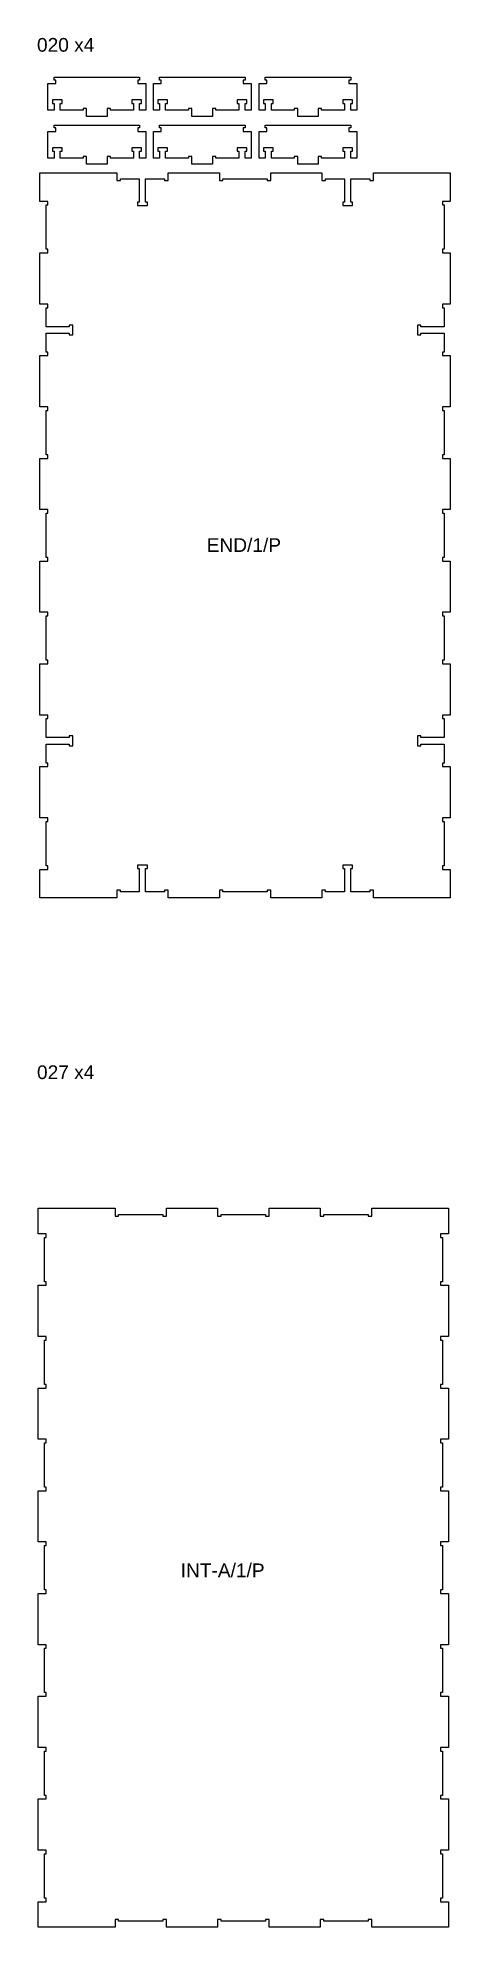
# Model space of a CAD drawing. Header units: millimetres. Extents: x -4719 to 10560, y -11118 to 9307.
# Drawn here: x -4646 to -3440, y -8103 to -2585 of the extents above; entities that cross this region are included whole.
import ezdxf

# ---------------------------------------------------------------- set-up
doc = ezdxf.new("R2010")
doc.units = ezdxf.units.MM
doc.header["$MEASUREMENT"] = 0
for name, color, linetype, true_color in [('0_SHEET_BIRCHPLY_2440X1220', 1, 'Continuous', 0xff0000), ('1_ANYTOOL_1MMDEEP_INSIDE', 2, 'Continuous', 0xffff00), ('6_ANYTOOL_CUTTHROUGH_OUTSI', 5, 'Continuous', 0x0000ff)]:
    doc.layers.add(name, color=color, linetype=linetype, true_color=true_color)
doc.styles.add('textstyle125', font='standard')
doc.styles.add('textstyle168', font='standard')
doc.styles.add('textstyle45', font='standard')
doc.styles.add('textstyle52', font='standard')

msp = doc.modelspace()

# ---------------------------------------------------------------- texts
at = {"layer": '0_SHEET_BIRCHPLY_2440X1220', "char_height": 40, "width": 201.928, "attachment_point": 1}
for s, insert, style in [('\\fArial;020 x4', (-4648.1, -2585.8), 'textstyle45'), ('\\fArial;027 x4', (-4648.1, -5585.8), 'textstyle52')]:
    msp.add_mtext(s, dxfattribs=dict(at, insert=insert, style=style))
at = {"layer": '1_ANYTOOL_1MMDEEP_INSIDE', "char_height": 40, "attachment_point": 1}
for s, insert, width, style in [('\\fArial;END/1/P', (-4151.9, -4046.6), 248.434, 'textstyle125'), ('\\fArial;INT-A/1/P', (-4227.9, -7040.4), 275.663, 'textstyle168')]:
    msp.add_mtext(s, dxfattribs=dict(at, insert=insert, width=width, style=style))

# ---------------------------------------------------------------- linework, layer by layer
at = {"layer": '6_ANYTOOL_CUTTHROUGH_OUTSI'}
for points in [[(-4329.9, -2796.6), (-4347.9, -2796.6), (-4347.9, -2776.6), (-4342.9, -2776.6), (-4342.9, -2766.6), (-4370.9, -2766.6), (-4370.9, -2776.6), (-4365.9, -2776.6), (-4365.9, -2796.6), (-4432.9, -2796.6), (-4432.9, -2791.6), (-4442.9, -2791.6), (-4442.9, -2814.6), (-4502.9, -2814.6), (-4502.9, -2791.6), (-4512.9, -2791.6), (-4512.9, -2796.6), (-4579.9, -2796.6), (-4579.9, -2776.6), (-4574.9, -2776.6), (-4574.9, -2766.6), (-4602.9, -2766.6), (-4602.9, -2776.6), (-4597.9, -2776.6), (-4597.9, -2796.6), (-4615.9, -2796.6), (-4615.9, -2718.6), (-4592.9, -2718.6), (-4592.9, -2708.6), (-4597.9, -2708.6), (-4597.9, -2700.6), (-4347.9, -2700.6), (-4347.9, -2708.6), (-4352.9, -2708.6), (-4352.9, -2718.6), (-4329.9, -2718.6)], [(-4021.9, -2796.6), (-4039.9, -2796.6), (-4039.9, -2776.6), (-4034.9, -2776.6), (-4034.9, -2766.6), (-4062.9, -2766.6), (-4062.9, -2776.6), (-4057.9, -2776.6), (-4057.9, -2796.6), (-4124.9, -2796.6), (-4124.9, -2791.6), (-4134.9, -2791.6), (-4134.9, -2814.6), (-4194.9, -2814.6), (-4194.9, -2791.6), (-4204.9, -2791.6), (-4204.9, -2796.6), (-4271.9, -2796.6), (-4271.9, -2776.6), (-4266.9, -2776.6), (-4266.9, -2766.6), (-4294.9, -2766.6), (-4294.9, -2776.6), (-4289.9, -2776.6), (-4289.9, -2796.6), (-4307.9, -2796.6), (-4307.9, -2718.6), (-4284.9, -2718.6), (-4284.9, -2708.6), (-4289.9, -2708.6), (-4289.9, -2700.6), (-4039.9, -2700.6), (-4039.9, -2708.6), (-4044.9, -2708.6), (-4044.9, -2718.6), (-4021.9, -2718.6)], [(-3712.9, -2796.6), (-3730.9, -2796.6), (-3730.9, -2776.6), (-3725.9, -2776.6), (-3725.9, -2766.6), (-3753.9, -2766.6), (-3753.9, -2776.6), (-3748.9, -2776.6), (-3748.9, -2796.6), (-3815.9, -2796.6), (-3815.9, -2791.6), (-3825.9, -2791.6), (-3825.9, -2814.6), (-3885.9, -2814.6), (-3885.9, -2791.6), (-3895.9, -2791.6), (-3895.9, -2796.6), (-3962.9, -2796.6), (-3962.9, -2776.6), (-3957.9, -2776.6), (-3957.9, -2766.6), (-3985.9, -2766.6), (-3985.9, -2776.6), (-3980.9, -2776.6), (-3980.9, -2796.6), (-3998.9, -2796.6), (-3998.9, -2718.6), (-3975.9, -2718.6), (-3975.9, -2708.6), (-3980.9, -2708.6), (-3980.9, -2700.6), (-3730.9, -2700.6), (-3730.9, -2708.6), (-3735.9, -2708.6), (-3735.9, -2718.6), (-3712.9, -2718.6)], [(-4329.9, -2858.6), (-4329.9, -2936.6), (-4347.9, -2936.6), (-4347.9, -2916.6), (-4342.9, -2916.6), (-4342.9, -2906.6), (-4370.9, -2906.6), (-4370.9, -2916.6), (-4365.9, -2916.6), (-4365.9, -2936.6), (-4432.9, -2936.6), (-4432.9, -2931.6), (-4442.9, -2931.6), (-4442.9, -2954.6), (-4502.9, -2954.6), (-4502.9, -2931.6), (-4512.9, -2931.6), (-4512.9, -2936.6), (-4579.9, -2936.6), (-4579.9, -2916.6), (-4574.9, -2916.6), (-4574.9, -2906.6), (-4602.9, -2906.6), (-4602.9, -2916.6), (-4597.9, -2916.6), (-4597.9, -2936.6), (-4615.9, -2936.6), (-4615.9, -2858.6), (-4592.9, -2858.6), (-4592.9, -2848.6), (-4597.9, -2848.6), (-4597.9, -2840.6), (-4347.9, -2840.6), (-4347.9, -2848.6), (-4352.9, -2848.6), (-4352.9, -2858.6)], [(-4021.9, -2858.6), (-4021.9, -2936.6), (-4039.9, -2936.6), (-4039.9, -2916.6), (-4034.9, -2916.6), (-4034.9, -2906.6), (-4062.9, -2906.6), (-4062.9, -2916.6), (-4057.9, -2916.6), (-4057.9, -2936.6), (-4124.9, -2936.6), (-4124.9, -2931.6), (-4134.9, -2931.6), (-4134.9, -2954.6), (-4194.9, -2954.6), (-4194.9, -2931.6), (-4204.9, -2931.6), (-4204.9, -2936.6), (-4271.9, -2936.6), (-4271.9, -2916.6), (-4266.9, -2916.6), (-4266.9, -2906.6), (-4294.9, -2906.6), (-4294.9, -2916.6), (-4289.9, -2916.6), (-4289.9, -2936.6), (-4307.9, -2936.6), (-4307.9, -2858.6), (-4284.9, -2858.6), (-4284.9, -2848.6), (-4289.9, -2848.6), (-4289.9, -2840.6), (-4039.9, -2840.6), (-4039.9, -2848.6), (-4044.9, -2848.6), (-4044.9, -2858.6)], [(-3712.9, -2858.6), (-3712.9, -2936.6), (-3730.9, -2936.6), (-3730.9, -2916.6), (-3725.9, -2916.6), (-3725.9, -2906.6), (-3753.9, -2906.6), (-3753.9, -2916.6), (-3748.9, -2916.6), (-3748.9, -2936.6), (-3815.9, -2936.6), (-3815.9, -2931.6), (-3825.9, -2931.6), (-3825.9, -2954.6), (-3885.9, -2954.6), (-3885.9, -2931.6), (-3895.9, -2931.6), (-3895.9, -2936.6), (-3962.9, -2936.6), (-3962.9, -2916.6), (-3957.9, -2916.6), (-3957.9, -2906.6), (-3985.9, -2906.6), (-3985.9, -2916.6), (-3980.9, -2916.6), (-3980.9, -2936.6), (-3998.9, -2936.6), (-3998.9, -2858.6), (-3975.9, -2858.6), (-3975.9, -2848.6), (-3980.9, -2848.6), (-3980.9, -2840.6), (-3730.9, -2840.6), (-3730.9, -2848.6), (-3735.9, -2848.6), (-3735.9, -2858.6)], [(-3439.9, -2979.4), (-3439.9, -3062.9), (-3462.9, -3062.9), (-3462.9, -3073.4), (-3457.9, -3073.4), (-3457.9, -3202.9), (-3462.9, -3202.9), (-3462.9, -3213.4), (-3439.9, -3213.4), (-3439.9, -3362.9), (-3462.9, -3362.9), (-3462.9, -3373.4), (-3457.9, -3373.4), (-3457.9, -3428.9), (-3525.4, -3428.9), (-3525.4, -3423.9), (-3535.9, -3423.9), (-3535.9, -3452.4), (-3525.4, -3452.4), (-3525.4, -3447.4), (-3457.9, -3447.4), (-3457.9, -3502.9), (-3462.9, -3502.9), (-3462.9, -3513.4), (-3439.9, -3513.4), (-3439.9, -3662.9), (-3462.9, -3662.9), (-3462.9, -3673.4), (-3457.9, -3673.4), (-3457.9, -3802.9), (-3462.9, -3802.9), (-3462.9, -3813.4), (-3439.9, -3813.4), (-3439.9, -3962.9), (-3462.9, -3962.9), (-3462.9, -3973.4), (-3457.9, -3973.4), (-3457.9, -4102.9), (-3462.9, -4102.9), (-3462.9, -4113.4), (-3439.9, -4113.4), (-3439.9, -4262.9), (-3462.9, -4262.9), (-3462.9, -4273.4), (-3457.9, -4273.4), (-3457.9, -4402.9), (-3462.9, -4402.9), (-3462.9, -4413.4), (-3439.9, -4413.4), (-3439.9, -4562.9), (-3462.9, -4562.9), (-3462.9, -4573.4), (-3457.9, -4573.4), (-3457.9, -4628.9), (-3525.4, -4628.9), (-3525.4, -4623.9), (-3535.9, -4623.9), (-3535.9, -4652.4), (-3525.4, -4652.4), (-3525.4, -4647.4), (-3457.9, -4647.4), (-3457.9, -4702.9), (-3462.9, -4702.9), (-3462.9, -4713.4), (-3439.9, -4713.4), (-3439.9, -4862.9), (-3462.9, -4862.9), (-3462.9, -4873.4), (-3457.9, -4873.4), (-3457.9, -5002.9), (-3462.9, -5002.9), (-3462.9, -5013.4), (-3439.9, -5013.4), (-3439.9, -5096.9), (-3664.4, -5096.9), (-3664.4, -5073.9), (-3674.9, -5073.9), (-3674.9, -5078.9), (-3730.4, -5078.9), (-3730.4, -5011.4), (-3725.4, -5011.4), (-3725.4, -5000.9), (-3753.9, -5000.9), (-3753.9, -5011.4), (-3748.9, -5011.4), (-3748.9, -5078.9), (-3804.4, -5078.9), (-3804.4, -5073.9), (-3814.9, -5073.9), (-3814.9, -5096.9), (-3964.4, -5096.9), (-3964.4, -5073.9), (-3974.9, -5073.9), (-3974.9, -5078.9), (-4104.4, -5078.9), (-4104.4, -5073.9), (-4114.9, -5073.9), (-4114.9, -5096.9), (-4264.4, -5096.9), (-4264.4, -5073.9), (-4274.9, -5073.9), (-4274.9, -5078.9), (-4330.4, -5078.9), (-4330.4, -5011.4), (-4325.4, -5011.4), (-4325.4, -5000.9), (-4353.9, -5000.9), (-4353.9, -5011.4), (-4348.9, -5011.4), (-4348.9, -5078.9), (-4404.4, -5078.9), (-4404.4, -5073.9), (-4414.9, -5073.9), (-4414.9, -5096.9), (-4639.4, -5096.9), (-4639.4, -5013.4), (-4616.4, -5013.4), (-4616.4, -5002.9), (-4621.4, -5002.9), (-4621.4, -4873.4), (-4616.4, -4873.4), (-4616.4, -4862.9), (-4639.4, -4862.9), (-4639.4, -4713.4), (-4616.4, -4713.4), (-4616.4, -4702.9), (-4621.4, -4702.9), (-4621.4, -4647.4), (-4553.9, -4647.4), (-4553.9, -4652.4), (-4543.4, -4652.4), (-4543.4, -4623.9), (-4553.9, -4623.9), (-4553.9, -4628.9), (-4621.4, -4628.9), (-4621.4, -4573.4), (-4616.4, -4573.4), (-4616.4, -4562.9), (-4639.4, -4562.9), (-4639.4, -4413.4), (-4616.4, -4413.4), (-4616.4, -4402.9), (-4621.4, -4402.9), (-4621.4, -4273.4), (-4616.4, -4273.4), (-4616.4, -4262.9), (-4639.4, -4262.9), (-4639.4, -4113.4), (-4616.4, -4113.4), (-4616.4, -4102.9), (-4621.4, -4102.9), (-4621.4, -3973.4), (-4616.4, -3973.4), (-4616.4, -3962.9), (-4639.4, -3962.9), (-4639.4, -3813.4), (-4616.4, -3813.4), (-4616.4, -3802.9), (-4621.4, -3802.9), (-4621.4, -3673.4), (-4616.4, -3673.4), (-4616.4, -3662.9), (-4639.4, -3662.9), (-4639.4, -3513.4), (-4616.4, -3513.4), (-4616.4, -3502.9), (-4621.4, -3502.9), (-4621.4, -3447.4), (-4553.9, -3447.4), (-4553.9, -3452.4), (-4543.4, -3452.4), (-4543.4, -3423.9), (-4553.9, -3423.9), (-4553.9, -3428.9), (-4621.4, -3428.9), (-4621.4, -3373.4), (-4616.4, -3373.4), (-4616.4, -3362.9), (-4639.4, -3362.9), (-4639.4, -3213.4), (-4616.4, -3213.4), (-4616.4, -3202.9), (-4621.4, -3202.9), (-4621.4, -3073.4), (-4616.4, -3073.4), (-4616.4, -3062.9), (-4639.4, -3062.9), (-4639.4, -2979.4), (-4414.9, -2979.4), (-4414.9, -3002.4), (-4404.4, -3002.4), (-4404.4, -2997.4), (-4348.9, -2997.4), (-4348.9, -3064.9), (-4353.9, -3064.9), (-4353.9, -3075.4), (-4325.4, -3075.4), (-4325.4, -3064.9), (-4330.4, -3064.9), (-4330.4, -2997.4), (-4274.9, -2997.4), (-4274.9, -3002.4), (-4264.4, -3002.4), (-4264.4, -2979.4), (-4114.9, -2979.4), (-4114.9, -3002.4), (-4104.4, -3002.4), (-4104.4, -2997.4), (-3974.9, -2997.4), (-3974.9, -3002.4), (-3964.4, -3002.4), (-3964.4, -2979.4), (-3814.9, -2979.4), (-3814.9, -3002.4), (-3804.4, -3002.4), (-3804.4, -2997.4), (-3748.9, -2997.4), (-3748.9, -3064.9), (-3753.9, -3064.9), (-3753.9, -3075.4), (-3725.4, -3075.4), (-3725.4, -3064.9), (-3730.4, -3064.9), (-3730.4, -2997.4), (-3674.9, -2997.4), (-3674.9, -3002.4), (-3664.4, -3002.4), (-3664.4, -2979.4)], [(-4119.9, -6003), (-4119.9, -6026), (-4109.4, -6026), (-4109.4, -6021), (-3979.9, -6021), (-3979.9, -6026), (-3969.4, -6026), (-3969.4, -6003), (-3819.9, -6003), (-3819.9, -6026), (-3809.4, -6026), (-3809.4, -6021), (-3679.9, -6021), (-3679.9, -6026), (-3669.4, -6026), (-3669.4, -6003), (-3444.9, -6003), (-3444.9, -6077.5), (-3467.9, -6077.5), (-3467.9, -6088), (-3462.9, -6088), (-3462.9, -6217.5), (-3467.9, -6217.5), (-3467.9, -6228), (-3444.9, -6228), (-3444.9, -6377.5), (-3467.9, -6377.5), (-3467.9, -6388), (-3462.9, -6388), (-3462.9, -6517.5), (-3467.9, -6517.5), (-3467.9, -6528), (-3444.9, -6528), (-3444.9, -6677.5), (-3467.9, -6677.5), (-3467.9, -6688), (-3462.9, -6688), (-3462.9, -6817.5), (-3467.9, -6817.5), (-3467.9, -6828), (-3444.9, -6828), (-3444.9, -6977.5), (-3467.9, -6977.5), (-3467.9, -6988), (-3462.9, -6988), (-3462.9, -7117.5), (-3467.9, -7117.5), (-3467.9, -7128), (-3444.9, -7128), (-3444.9, -7277.5), (-3467.9, -7277.5), (-3467.9, -7288), (-3462.9, -7288), (-3462.9, -7417.5), (-3467.9, -7417.5), (-3467.9, -7428), (-3444.9, -7428), (-3444.9, -7577.5), (-3467.9, -7577.5), (-3467.9, -7588), (-3462.9, -7588), (-3462.9, -7717.5), (-3467.9, -7717.5), (-3467.9, -7728), (-3444.9, -7728), (-3444.9, -7877.5), (-3467.9, -7877.5), (-3467.9, -7888), (-3462.9, -7888), (-3462.9, -8017.5), (-3467.9, -8017.5), (-3467.9, -8028), (-3444.9, -8028), (-3444.9, -8102.5), (-3669.4, -8102.5), (-3669.4, -8079.5), (-3679.9, -8079.5), (-3679.9, -8084.5), (-3809.4, -8084.5), (-3809.4, -8079.5), (-3819.9, -8079.5), (-3819.9, -8102.5), (-3969.4, -8102.5), (-3969.4, -8079.5), (-3979.9, -8079.5), (-3979.9, -8084.5), (-4109.4, -8084.5), (-4109.4, -8079.5), (-4119.9, -8079.5), (-4119.9, -8102.5), (-4269.4, -8102.5), (-4269.4, -8079.5), (-4279.9, -8079.5), (-4279.9, -8084.5), (-4409.4, -8084.5), (-4409.4, -8079.5), (-4419.9, -8079.5), (-4419.9, -8102.5), (-4644.4, -8102.5), (-4644.4, -8028), (-4621.4, -8028), (-4621.4, -8017.5), (-4626.4, -8017.5), (-4626.4, -7888), (-4621.4, -7888), (-4621.4, -7877.5), (-4644.4, -7877.5), (-4644.4, -7728), (-4621.4, -7728), (-4621.4, -7717.5), (-4626.4, -7717.5), (-4626.4, -7588), (-4621.4, -7588), (-4621.4, -7577.5), (-4644.4, -7577.5), (-4644.4, -7428), (-4621.4, -7428), (-4621.4, -7417.5), (-4626.4, -7417.5), (-4626.4, -7288), (-4621.4, -7288), (-4621.4, -7277.5), (-4644.4, -7277.5), (-4644.4, -7128), (-4621.4, -7128), (-4621.4, -7117.5), (-4626.4, -7117.5), (-4626.4, -6988), (-4621.4, -6988), (-4621.4, -6977.5), (-4644.4, -6977.5), (-4644.4, -6828), (-4621.4, -6828), (-4621.4, -6817.5), (-4626.4, -6817.5), (-4626.4, -6688), (-4621.4, -6688), (-4621.4, -6677.5), (-4644.4, -6677.5), (-4644.4, -6528), (-4621.4, -6528), (-4621.4, -6517.5), (-4626.4, -6517.5), (-4626.4, -6388), (-4621.4, -6388), (-4621.4, -6377.5), (-4644.4, -6377.5), (-4644.4, -6228), (-4621.4, -6228), (-4621.4, -6217.5), (-4626.4, -6217.5), (-4626.4, -6088), (-4621.4, -6088), (-4621.4, -6077.5), (-4644.4, -6077.5), (-4644.4, -6003), (-4419.9, -6003), (-4419.9, -6026), (-4409.4, -6026), (-4409.4, -6021), (-4279.9, -6021), (-4279.9, -6026), (-4269.4, -6026), (-4269.4, -6003)]]:
    msp.add_lwpolyline(points, close=True, dxfattribs=at)

msp.set_redraw_order([(e.dxf.handle, doc.entitydb.next_handle()) for e in msp.query("TEXT MTEXT ATTDEF DIMENSION ARC_DIMENSION")])  # texts and dimensions are drawn at this point

doc.saveas('drawing.dxf')
